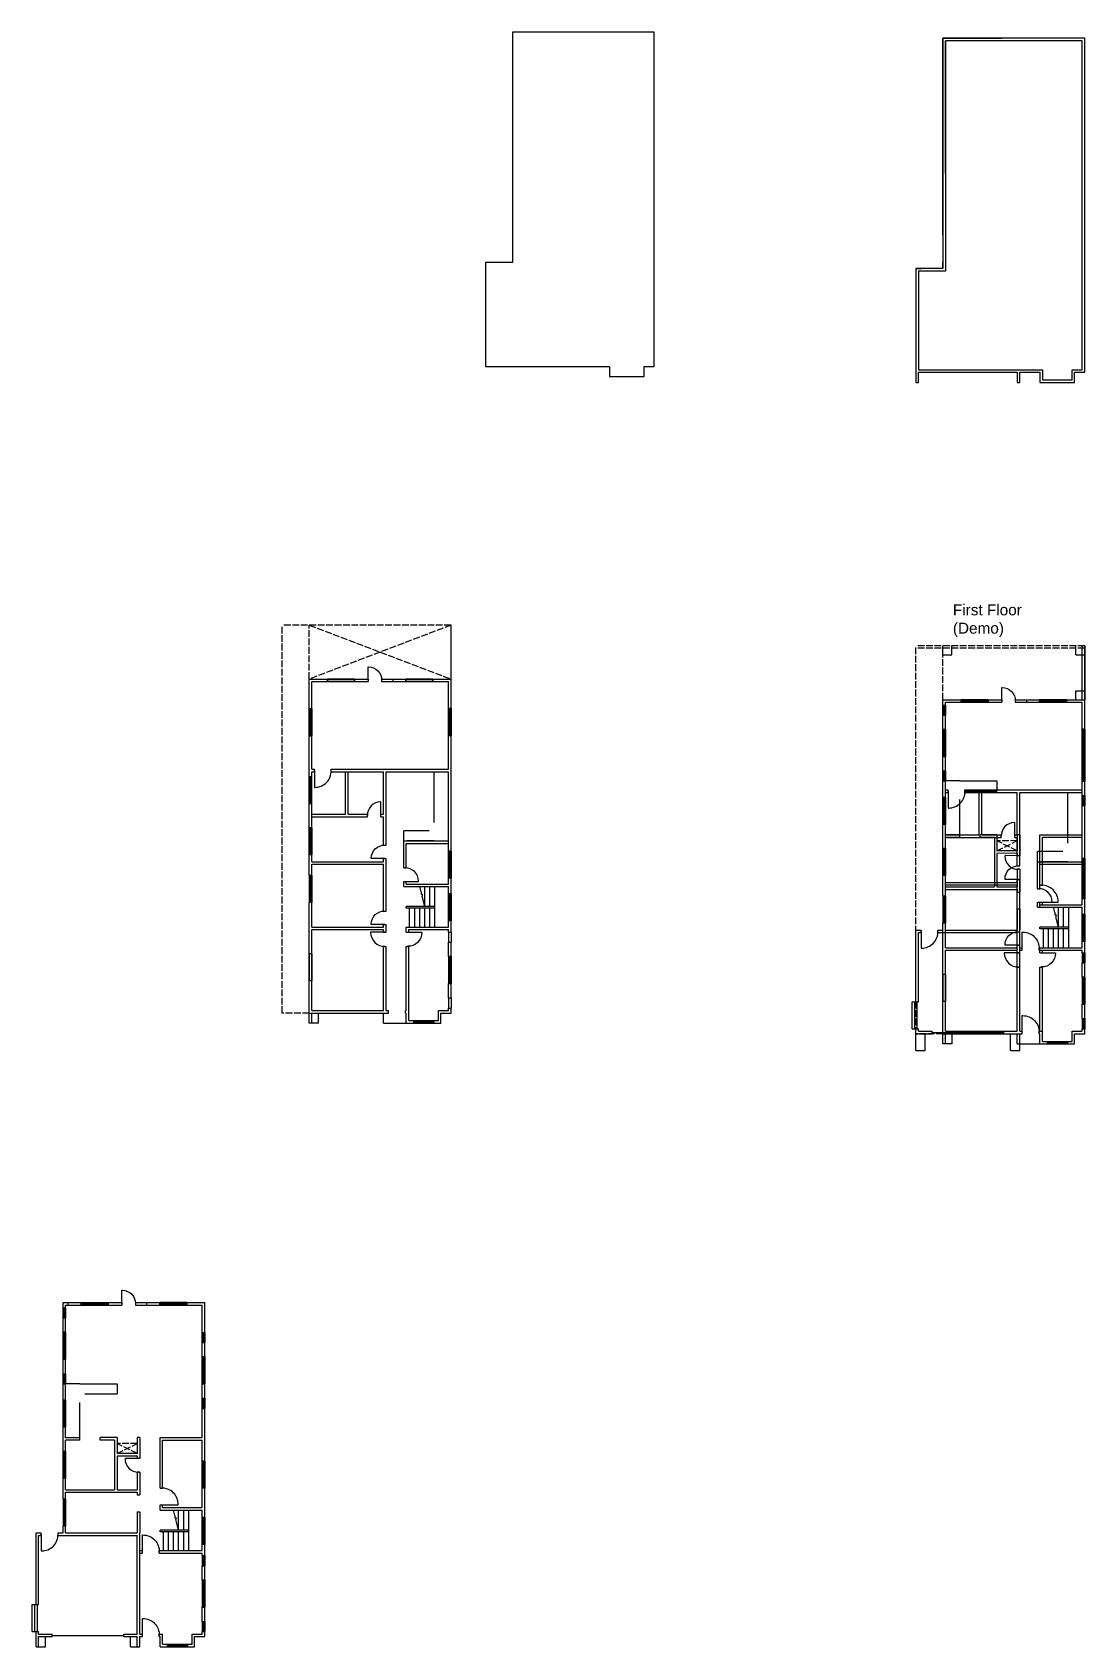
# Model space of a CAD drawing. Header units: inches. Extents: x 128 to 5112, y 389 to 3373.
# Drawn here: x 1935 to 3807, y 454 to 3325 of the extents above; entities that cross this region are included whole.
import ezdxf

# ---------------------------------------------------------------- set-up
doc = ezdxf.new("R2010")
doc.units = ezdxf.units.IN
doc.linetypes.add('ACAD_ISO02W100', pattern=[15, 12, -3])
for name, color, linetype in [('2d stair', 104, 'Continuous'), ('3d wall', 2, 'Continuous'), ('3d window', 150, 'Continuous'), ('door', 10, 'Continuous'), ('wall', 7, 'Continuous'), ('window', 200, 'Continuous')]:
    doc.layers.add(name, color=color, linetype=linetype)
doc.styles.get("Standard").update_dxf_attribs({"font": 'arial.ttf'})

msp = doc.modelspace()

# ---------------------------------------------------------------- texts
at = {"layer": 'wall', "insert": (3572.2, 2307.2, -56.3), "char_height": 19.505, "width": 254.307, "attachment_point": 1}
msp.add_mtext('First Floor ^J(Demo)', dxfattribs=at)

# ---------------------------------------------------------------- blocks, each defined once
blk = doc.blocks.new('d door')
at = {"layer": 'door'}
blk.add_lwpolyline([(0, 0), (0, 30), (1, 30, -0.424176), (30, 0, 1.034483)], format="xyb", dxfattribs=at)
blk = doc.blocks.new('*U32')
at = {"layer": 'door'}
blk.add_lwpolyline([(0, 0), (0.4, 24), (1.2, 24, -0.424176), (24, -0.4, 1.034483)], format="xyb", dxfattribs=at)
blk = doc.blocks.new('*U33')
at = {"layer": 'door'}
blk.add_lwpolyline([(0, 0), (0, 24), (0.8, 24, -0.424176), (24, 0, 1.034483)], format="xyb", dxfattribs=at)
blk = doc.blocks.new('*U34')
at = {"layer": 'door'}
blk.add_lwpolyline([(0, 0), (0, 24), (0.8, 24, -0.424176), (24, 0, 1.034483)], format="xyb", dxfattribs=at)
blk = doc.blocks.new('*U35')
at = {"layer": 'door'}
blk.add_lwpolyline([(0, 0), (0, 25.2), (-0.8, 25.2, 0.424176), (-25.2, 0, -1.034483)], format="xyb", dxfattribs=at)
blk = doc.blocks.new('*U36')
at = {"layer": 'door'}
blk.add_lwpolyline([(0, 0), (0, 24), (0.8, 24, -0.424176), (24, 0, 1.034483)], format="xyb", dxfattribs=at)
blk = doc.blocks.new('*U37')
at = {"layer": 'door'}
blk.add_lwpolyline([(0, 0), (0, 24), (-0.8, 24, 0.424176), (-24, 0, -1.034483)], format="xyb", dxfattribs=at)
blk = doc.blocks.new('*U38')
at = {"layer": 'door'}
blk.add_lwpolyline([(0, 0), (0, 30), (-1, 30, 0.424176), (-30, 0, -1.034483)], format="xyb", dxfattribs=at)

# ---------------------------------------------------------------- linework, layer by layer
at = {"layer": '2d stair'}
for p, q in [((2626.7, 1795.9), (2624.3, 1805.5)), ((2626.7, 1795.9), (2626.8, 1791.8)), ((2626.8, 1791.8), (2628.8, 1791.8)), ((2628.8, 1791.8), (2628.6, 1788.6)), ((2633.3, 1769.9), (2628.6, 1788.6)), ((2633.3, 1769.9), (2633.3, 1805.5)), ((2642.3, 1769.9), (2642.3, 1805.5)), ((2651.3, 1769.9), (2651.3, 1805.5)), ((2651.3, 1769.9), (2600.3, 1769.9)), ((2600.3, 1766.9), (2600.3, 1769.9)), ((2651.3, 1766.9), (2600.3, 1766.9)), ((2606.3, 1733.5), (2606.3, 1766.9)), ((2615.3, 1733.5), (2615.3, 1766.9)), ((2624.3, 1733.5), (2624.3, 1766.9)), ((2633.3, 1733.5), (2633.3, 1766.9)), ((2642.3, 1733.5), (2642.3, 1766.9)), ((2651.3, 1766.9), (2651.3, 1769.9)), ((2651.3, 1733.5), (2651.3, 1766.9)), ((3753.6, 1759.1), (3751.1, 1768.7)), ((3753.6, 1759.1, 130), (3751.1, 1768.7, 130)), ((3753.6, 1759.1), (3753.6, 1755)), ((3753.6, 1759.1, 130), (3753.6, 1755, 130)), ((3753.6, 1755), (3755.6, 1755)), ((3753.6, 1755, 130), (3755.6, 1755, 130)), ((3755.6, 1755), (3755.4, 1751.8)), ((3755.6, 1755, 130), (3755.4, 1751.8, 130)), ((3760.1, 1733.1), (3755.4, 1751.8)), ((3760.1, 1733.1, 130), (3755.4, 1751.8, 130)), ((3760.1, 1733.1), (3760.1, 1768.7)), ((3760.1, 1733.1, 130), (3760.1, 1768.7, 130)), ((3769.1, 1733.1), (3769.1, 1768.7)), ((3769.1, 1733.1, 130), (3769.1, 1768.7, 130)), ((3778.1, 1733.1), (3778.1, 1768.7)), ((3778.1, 1733.1, 130), (3778.1, 1768.7, 130)), ((3778.1, 1733.1), (3727.1, 1733.1)), ((3727.1, 1730.1), (3727.1, 1733.1)), ((3778.1, 1733.1, 130), (3727.1, 1733.1, 130)), ((3727.1, 1730.1, 130), (3727.1, 1733.1, 130)), ((3778.1, 1730.1), (3727.1, 1730.1)), ((3778.1, 1730.1, 130), (3727.1, 1730.1, 130)), ((3733.1, 1696.7), (3733.1, 1730.1)), ((3733.1, 1696.7, 130), (3733.1, 1730.1, 130)), ((3742.1, 1696.7), (3742.1, 1730.1)), ((3742.1, 1696.7, 130), (3742.1, 1730.1, 130)), ((3751.1, 1696.7), (3751.1, 1730.1)), ((3751.1, 1696.7, 130), (3751.1, 1730.1, 130)), ((3760.1, 1696.7), (3760.1, 1730.1)), ((3760.1, 1696.7, 130), (3760.1, 1730.1, 130)), ((3769.1, 1696.7), (3769.1, 1730.1)), ((3769.1, 1696.7, 130), (3769.1, 1730.1, 130)), ((3778.1, 1730.1), (3778.1, 1733.1)), ((3778.1, 1730.1, 130), (3778.1, 1733.1, 130)), ((3778.1, 1696.7), (3778.1, 1730.1)), ((3778.1, 1696.7, 130), (3778.1, 1730.1, 130)), ((2189, 687.1), (2186.5, 696.8)), ((2195.5, 661.1), (2195.5, 696.8)), ((2204.5, 661.1), (2204.5, 696.8)), ((2213.5, 661.1), (2213.5, 696.8)), ((2213.5, 661.1), (2162.5, 661.1)), ((2162.5, 658.1), (2162.5, 661.1)), ((2189, 687.1), (2189, 683.1)), ((2189, 683.1), (2191, 683.1)), ((2191, 683.1), (2190.8, 679.9)), ((2195.5, 661.1), (2190.8, 679.9)), ((2213.5, 658.1), (2213.5, 661.1)), ((2213.5, 658.1), (2162.5, 658.1)), ((2168.5, 624.8), (2168.5, 658.1)), ((2177.5, 624.8), (2177.5, 658.1)), ((2186.5, 624.8), (2186.5, 658.1)), ((2195.5, 624.8), (2195.5, 658.1)), ((2204.5, 624.8), (2204.5, 658.1)), ((2213.5, 624.8), (2213.5, 658.1))]:
    msp.add_line(p, q, dxfattribs=at)
at = {"layer": '3d wall'}
for points in [[(3041, 3324.5), (2789, 3324.5), (2789, 2915), (2741, 2915), (2741, 2730.5), (2921, 2730.5), (2930, 2730.5), (2961.5, 2730.5), (2961.5, 2712.5), (3023, 2712.5), (3023, 2730.5), (3041, 2730.5)], [(3802.1, 3309.5), (3559.1, 3309.5), (3559.1, 2900), (3511.1, 2900), (3511.1, 2724.5), (3691.1, 2724.5), (3695.6, 2724.5), (3731.6, 2724.5), (3731.6, 2706.5), (3784.1, 2706.5), (3784.1, 2724.5), (3802.1, 2724.5)]]:
    msp.add_lwpolyline(points, close=True, dxfattribs=at)
msp.add_lwpolyline([(3806.6, 3314), (3554.6, 3314), (3554.6, 2904.5), (3506.6, 2904.5), (3506.6, 2702), (3511.1, 2702), (3511.1, 2720), (3686.6, 2720), (3686.6, 2702), (3691.1, 2702), (3691.1, 2720), (3695.6, 2720), (3727.1, 2720), (3727.1, 2702), (3788.6, 2702), (3788.6, 2720), (3806.6, 2720), (3806.6, 3314)], dxfattribs=at)
at = {"layer": '3d wall', "extrusion": (-1, 7.43051e-16, 0)}
for points, elevation in [([(-1777, 0), (-1825, 0), (-1825, 0), (-1777, 0)], -2432.3), ([(-1740.2, 130), (-1788.2, 130), (-1788.2, 130), (-1740.2, 130)], -3559.2)]:
    msp.add_lwpolyline(points, close=True, dxfattribs=dict(at, elevation=elevation))
at = {"layer": '3d window'}
for p, q in [((2460.1, 2170, 24), (2460.1, 2174.5, 24)), ((2460.1, 2174.5, 24), (2460.1, 2170, 24)), ((2460.1, 2174.5, 24), (2508.1, 2174.5, 24)), ((2460.1, 2170, 24), (2460.1, 2174.5, 24)), ((2460.1, 2170, 24), (2460.1, 2174.5, 24)), ((2460.1, 2170, 24), (2460.1, 2174.5, 24)), ((2460.1, 2174.5, 24), (2460.1, 2170, 24)), ((2508.1, 2174.5, 24), (2460.1, 2174.5, 24)), ((2460.1, 2170, 24), (2508.1, 2170, 24)), ((2508.1, 2170, 24), (2460.1, 2170, 24)), ((2508.1, 2170, 24), (2508.1, 2174.5, 24)), ((2508.1, 2170, 24), (2508.1, 2174.5, 24)), ((2508.1, 2170, 24), (2508.1, 2174.5, 24)), ((2508.1, 2174.5, 24), (2508.1, 2170, 24)), ((2508.1, 2170, 24), (2508.1, 2174.5, 24)), ((2508.1, 2174.5, 24), (2508.1, 2170, 24)), ((2599.6, 2170, 24), (2599.6, 2174.5, 24)), ((2599.6, 2170, 24), (2599.6, 2174.5, 24)), ((2599.6, 2170, 24), (2599.6, 2174.5, 24)), ((2599.6, 2174.5, 24), (2599.6, 2170, 24)), ((2647.6, 2174.5, 24), (2599.6, 2174.5, 24)), ((2647.6, 2170, 24), (2599.6, 2170, 24)), ((2647.6, 2170, 24), (2647.6, 2174.5, 24)), ((2647.6, 2174.5, 24), (2647.6, 2170, 24)), ((3586.9, 2133.2, 154), (3586.9, 2137.7, 154)), ((3586.9, 2137.7, 154), (3586.9, 2133.2, 154)), ((3586.9, 2133.2, 154), (3586.9, 2137.7, 154)), ((3586.9, 2133.2, 154), (3586.9, 2137.7, 154)), ((3586.9, 2133.2, 154), (3586.9, 2137.7, 154)), ((3586.9, 2137.7, 154), (3586.9, 2133.2, 154)), ((3586.9, 2137.7, 154), (3634.9, 2137.7, 154)), ((3634.9, 2137.7, 154), (3586.9, 2137.7, 154)), ((3634.9, 2133.2, 154), (3586.9, 2133.2, 154)), ((3586.9, 2133.2, 154), (3634.9, 2133.2, 154)), ((3634.9, 2133.2, 154), (3634.9, 2137.7, 154)), ((3634.9, 2133.2, 154), (3634.9, 2137.7, 154)), ((3634.9, 2133.2, 154), (3634.9, 2137.7, 154)), ((3634.9, 2137.7, 154), (3634.9, 2133.2, 154)), ((3634.9, 2133.2, 154), (3634.9, 2137.7, 154)), ((3634.9, 2137.7, 154), (3634.9, 2133.2, 154)), ((3726.4, 2133.2, 154), (3726.4, 2137.7, 154)), ((3726.4, 2133.2, 154), (3726.4, 2137.7, 154)), ((3726.4, 2133.2, 154), (3726.4, 2137.7, 154)), ((3726.4, 2137.7, 154), (3726.4, 2133.2, 154)), ((3774.4, 2137.7, 154), (3726.4, 2137.7, 154)), ((3774.4, 2133.2, 154), (3726.4, 2133.2, 154)), ((3774.4, 2133.2, 154), (3774.4, 2137.7, 154)), ((3774.4, 2137.7, 154), (3774.4, 2133.2, 154)), ((2432.3, 1685.6, 24), (2427.8, 1685.6, 24)), ((2427.8, 1685.6, 24), (2427.8, 1637.6, 24)), ((2432.3, 1685.6, 24), (2432.3, 1637.6, 24)), ((2432.3, 1637.6, 24), (2427.8, 1637.6, 24)), ((3554.6, 1648.8, 154), (3554.6, 1600.8, 154)), ((3559.1, 1648.8, 154), (3554.6, 1648.8, 154)), ((3559.1, 1648.8, 154), (3559.1, 1600.8, 154)), ((3559.1, 1600.8, 154), (3554.6, 1600.8, 154))]:
    msp.add_line(p, q, dxfattribs=at)
at = {"layer": '3d window', "extrusion": (0, -1, 0)}
msp.add_line((3506.6, 1543.7), (3523.1, 1543.7), dxfattribs=at)
at = {"layer": 'door'}
for p, q in [((3499.9, 1552.7), (3499.9, 1600.7)), ((3499.9, 1600.7), (3508.9, 1600.7)), ((3504.4, 1552.7), (3504.4, 1600.7)), ((3508.9, 1552.7), (3508.9, 1600.7)), ((3499.9, 1552.7), (3508.9, 1552.7)), ((1935.3, 480.8), (1935.3, 528.8)), ((1935.3, 528.8), (1944.3, 528.8)), ((1939.8, 480.8), (1939.8, 528.8)), ((1944.3, 480.8), (1944.3, 528.8)), ((1935.3, 480.8), (1944.3, 480.8))]:
    msp.add_line(p, q, dxfattribs=at)
at = {"layer": 'wall'}
for p, q in [((3554.6, 2964.5), (3554.6, 3314)), ((3554.6, 3314), (3659.2, 3314)), ((3559.1, 3073.5), (3559.1, 3309.5)), ((3506.6, 2904.5), (3515.6, 2904.5)), ((3554.6, 2904.5), (3554.6, 2916.5)), ((2679.8, 2174.5), (2679.8, 2270.5)), ((3554.6, 2217.7), (3554.6, 2233.7)), ((3554.6, 2217.7), (3570.6, 2217.7)), ((3570.6, 2217.7), (3570.6, 2233.7)), ((3790.6, 2217.7), (3790.6, 2233.7)), ((3790.6, 2217.7), (3806.6, 2217.7)), ((3802.1, 2137.7, 130), (3802.1, 2233.7, 130)), ((3806.6, 2137.7, 130), (3806.6, 2233.7, 130)), ((3806.6, 2137.7), (3806.6, 2233.7)), ((3806.6, 2233.7, 130), (3806.6, 2137.7, 130)), ((2427.8, 1825), (2427.8, 2174.5)), ((2427.8, 2174.5), (2532.4, 2174.5)), ((2432.3, 2014.2), (2432.3, 2170)), ((2432.3, 2170), (2508.1, 2170)), ((2508.1, 2170), (2532.4, 2170)), ((2532.4, 2174.5), (2532.4, 2170)), ((2556.4, 2174.5), (2679.8, 2174.5)), ((2556.4, 2174.5), (2556.4, 2170)), ((2556.4, 2170), (2675.3, 2170)), ((2576.3, 2174.5), (2576.3, 2170)), ((2675.3, 2014.2), (2675.3, 2170)), ((2679.8, 1724.5), (2679.8, 2174.5)), ((3790.6, 2153.7), (3806.6, 2153.7)), ((3790.6, 2137.7), (3790.6, 2153.7)), ((2427.8, 2121.6), (2427.8, 2147.1)), ((2432.3, 2121.6), (2432.3, 2147.1)), ((3554.6, 1788.2), (3554.6, 2137.7)), ((3554.6, 2137.7), (3659.2, 2137.7)), ((3554.6, 1788.2, 130), (3554.6, 2137.7, 130)), ((3554.6, 2137.7, 130), (3659.2, 2137.7, 130)), ((3554.6, 2128.3), (3559.1, 2128.3)), ((3554.6, 2128.3), (3559.1, 2128.3)), ((3559.1, 1897.3), (3559.1, 2133.2)), ((3559.1, 2133.2), (3634.9, 2133.2)), ((3559.1, 1977.4, 130), (3559.1, 2133.2, 130)), ((3559.1, 2133.2, 130), (3634.9, 2133.2, 130)), ((3634.9, 2133.2), (3659.2, 2133.2)), ((3634.9, 2133.2, 130), (3659.2, 2133.2, 130)), ((3659.2, 2137.7), (3659.2, 2133.2)), ((3659.2, 2137.7, 130), (3659.2, 2133.2, 130)), ((3683.2, 2137.7), (3806.6, 2137.7)), ((3683.2, 2137.7), (3683.2, 2133.2)), ((3683.2, 2137.7, 130), (3806.6, 2137.7, 130)), ((3683.2, 2137.7, 130), (3683.2, 2133.2, 130)), ((3683.2, 2133.2), (3802.1, 2133.2)), ((3683.2, 2133.2, 130), (3802.1, 2133.2, 130)), ((3703.1, 2137.7, 130), (3703.1, 2133.2, 130)), ((3802.1, 1897.7), (3802.1, 2133.2)), ((3802.1, 1977.4, 130), (3802.1, 2133.2, 130)), ((3806.6, 1687.7), (3806.6, 2137.7)), ((3806.6, 1687.7, 130), (3806.6, 2137.7, 130)), ((2675.3, 2077.8), (2675.3, 2103.3)), ((2679.8, 2077.8), (2679.8, 2103.3)), ((3554.6, 2110.3), (3559.1, 2110.3)), ((3554.6, 2084.8), (3554.6, 2110.3)), ((3554.6, 2110.3), (3559.1, 2110.3)), ((3554.6, 2084.8, 130), (3554.6, 2110.3, 130)), ((3559.1, 2084.8), (3559.1, 2110.3)), ((3559.1, 2084.8, 130), (3559.1, 2110.3, 130)), ((2427.8, 2048.1), (2427.8, 2073.6)), ((2432.3, 2048.1), (2432.3, 2073.6)), ((3802.1, 2084.5), (3806.6, 2084.5)), ((3802.1, 2084.5), (3806.6, 2084.5)), ((3802.1, 2066.5), (3806.6, 2066.5)), ((3802.1, 2041), (3802.1, 2066.5)), ((3802.1, 2066.5), (3806.6, 2066.5)), ((3802.1, 2041, 130), (3802.1, 2066.5, 130)), ((3806.6, 2041), (3806.6, 2066.5)), ((3806.6, 2041, 130), (3806.6, 2066.5, 130)), ((2432.3, 2014.2), (2436.8, 2014.2)), ((2432.3, 1909.9), (2432.3, 2009.7)), ((2432.3, 2009.7), (2436.8, 2009.7)), ((2436.8, 2009.7), (2436.8, 2014.2)), ((2466.8, 2009.7), (2466.8, 2014.2)), ((2466.8, 2014.2), (2675.3, 2014.2)), ((2466.8, 2009.7), (2559.8, 2009.7)), ((2492.3, 1934.2), (2492.3, 2009.7)), ((2496.8, 1934.2), (2496.8, 2009.7)), ((2559.8, 1934.2), (2559.8, 2009.7)), ((2564.3, 1879.1), (2564.3, 2009.7)), ((2564.3, 2009.7), (2675.3, 2009.7)), ((2649.5, 2009.7), (2649.5, 1919.6)), ((2675.3, 2014.2), (2675.3, 2029.8)), ((2675.3, 1934.5), (2675.3, 2009.7)), ((2675.3, 2004.3), (2675.3, 2009.7)), ((2679.8, 2004.3), (2679.8, 2029.8)), ((3554.6, 2011.3), (3554.6, 2036.8)), ((3554.6, 2011.3, 130), (3554.6, 2036.8, 130)), ((3554.6, 2011.3), (3559.1, 2011.3)), ((3559.1, 2011.3), (3559.1, 2036.8)), ((3559.1, 2011.3, 130), (3559.1, 2036.8, 130)), ((2675.3, 1810), (2675.3, 1986.3)), ((3554.6, 1993.3), (3559.1, 1993.3)), ((3584.3, 1993.3), (3558.8, 1993.3)), ((3584.3, 1993.3), (3632.3, 1993.3)), ((3632.3, 1993.3), (3650.6, 1993.3)), ((3650.6, 1993.3), (3650.6, 1975.3)), ((3802.1, 1967.5), (3802.1, 1993)), ((3802.1, 1977.4, 130), (3802.1, 1993, 130)), ((3806.6, 1967.5), (3806.6, 1993)), ((3806.6, 1967.5, 130), (3806.6, 1993, 130)), ((3559.1, 1977.4, 130), (3563.6, 1977.4, 130)), ((3559.1, 1873.1, 130), (3559.1, 1972.9, 130)), ((3559.1, 1972.9, 130), (3563.6, 1972.9, 130)), ((3563.6, 1972.9, 130), (3563.6, 1977.4, 130)), ((3584.6, 1892.9), (3584.6, 1960.3)), ((3593.4, 1975.3), (3632.3, 1975.3)), ((3593.6, 1972.9, 130), (3593.6, 1977.4, 130)), ((3593.6, 1977.4, 130), (3802.1, 1977.4, 130)), ((3593.6, 1972.9, 130), (3686.6, 1972.9, 130)), ((3619.1, 1897.4, 130), (3619.1, 1972.9, 130)), ((3623.6, 1897.4, 130), (3623.6, 1972.9, 130)), ((3632.3, 1975.3), (3650.6, 1975.3)), ((3686.6, 1897.4, 130), (3686.6, 1972.9, 130)), ((3691.1, 1842.3, 130), (3691.1, 1972.9, 130)), ((3691.1, 1972.9, 130), (3802.1, 1972.9, 130)), ((3776.3, 1972.9, 130), (3776.3, 1882.8, 130)), ((3802.1, 1897.7, 130), (3802.1, 1972.9, 130)), ((3802.1, 1967.5, 130), (3802.1, 1972.9, 130)), ((3802.1, 1967.5), (3806.6, 1967.5)), ((2432.3, 1934.2), (2492.3, 1934.2)), ((2432.3, 1849.7), (2432.3, 1929.7)), ((2432.3, 1929.7), (2531.3, 1929.7)), ((2496.8, 1934.2), (2531.3, 1934.2)), ((2531.3, 1929.7), (2531.3, 1934.2)), ((2555.3, 1929.7), (2555.3, 1934.2)), ((2555.3, 1934.2), (2559.8, 1934.2)), ((2555.3, 1929.7), (2559.8, 1929.7)), ((2559.8, 1879.1), (2559.8, 1929.7)), ((3802.1, 1949.5), (3806.6, 1949.5)), ((3802.1, 1773.2, 130), (3802.1, 1949.5, 130)), ((2595.8, 1838.5), (2595.8, 1904.5)), ((2601.8, 1904.5), (2595.8, 1904.5)), ((2640.8, 1904.5), (2601.8, 1904.5)), ((3559.1, 1897.4, 130), (3619.1, 1897.4, 130)), ((3584.6, 1897.3), (3559.1, 1897.3)), ((3650.6, 1897.5), (3620.6, 1897.4)), ((3620.6, 1892.9), (3620.6, 1897.4)), ((3623.6, 1897.4, 130), (3658.1, 1897.4, 130)), ((3650.6, 1897.5), (3650.6, 1869)), ((3658.1, 1892.9, 130), (3658.1, 1897.4, 130)), ((3682.1, 1892.9, 130), (3682.1, 1897.4, 130)), ((3682.1, 1897.4, 130), (3686.6, 1897.4, 130)), ((3691.1, 1897.6), (3686.6, 1897.6)), ((3686.6, 1897.6), (3686.6, 1897.6)), ((3686.6, 1897.6), (3686.6, 1869.1)), ((3691.1, 1897.6), (3691.1, 1860.1)), ((3727.1, 1807.7), (3727.1, 1897.7)), ((3727.1, 1897.7), (3802.1, 1897.7)), ((2559.8, 1879.1), (2564.3, 1879.1)), ((2595.8, 1886.5), (2675.3, 1886.5)), ((2600.3, 1882), (2675.3, 1882)), ((2600.3, 1838.5), (2600.3, 1882)), ((2649.8, 1886.5), (2601.8, 1886.5)), ((2649.8, 1886.5), (2675.3, 1886.6)), ((3559.1, 1804.7), (3559.1, 1892.9)), ((3584.6, 1892.9), (3559.1, 1892.9)), ((3559.1, 1812.9, 130), (3559.1, 1892.9, 130)), ((3559.1, 1892.9, 130), (3658.1, 1892.9, 130)), ((3646.1, 1893), (3620.6, 1892.9)), ((3646.1, 1893), (3646.1, 1804.7)), ((3686.7, 1869.1), (3650.6, 1869)), ((3682.1, 1892.9, 130), (3686.6, 1892.9, 130)), ((3686.6, 1842.3, 130), (3686.6, 1892.9, 130)), ((3722.6, 1801.7, 130), (3722.6, 1867.7, 130)), ((3728.6, 1867.7, 130), (3722.6, 1867.7, 130)), ((3727.1, 1893.2), (3727.1, 1893.2)), ((3767.6, 1867.7, 130), (3728.6, 1867.7, 130)), ((3731.6, 1807.7), (3731.6, 1893.2)), ((3731.6, 1893.2), (3802.1, 1893.2)), ((3802.1, 1773.2), (3802.1, 1893.2)), ((2432.3, 1849.7), (2432.3, 1861.9)), ((2432.3, 1849.7), (2559.8, 1849.7)), ((2432.3, 1825), (2432.3, 1845.2)), ((2432.3, 1841.5), (2432.3, 1845.2)), ((2432.3, 1845.2), (2559.8, 1845.2)), ((2559.8, 1849.7), (2559.8, 1855.1)), ((2559.8, 1855.1), (2564.3, 1855.1)), ((2559.8, 1762), (2559.8, 1845.2)), ((2564.3, 1762), (2564.3, 1855.1)), ((2595.8, 1838.5), (2600.3, 1838.5)), ((3686.7, 1864.6), (3650.6, 1864.5)), ((3650.6, 1864.5), (3650.6, 1804.7)), ((3686.6, 1864.6), (3686.6, 1860.1)), ((3691.1, 1860.1), (3686.6, 1860.1)), ((3686.6, 1842.3, 130), (3691.1, 1842.3, 130)), ((3722.6, 1849.7, 130), (3802.1, 1849.7, 130)), ((3727.1, 1845.2, 130), (3802.1, 1845.2, 130)), ((3727.1, 1801.7, 130), (3727.1, 1845.2, 130)), ((3776.6, 1849.7, 130), (3728.6, 1849.7, 130)), ((3776.6, 1849.7, 130), (3802.1, 1849.8, 130)), ((2595.8, 1805.5), (2595.8, 1814.5)), ((2595.8, 1814.5), (2600.3, 1814.5)), ((2600.3, 1810), (2600.3, 1814.5)), ((2600.3, 1810), (2675.3, 1810)), ((3559.1, 1812.9, 130), (3559.1, 1825.1, 130)), ((3559.1, 1812.9, 130), (3686.6, 1812.9, 130)), ((3691.1, 1836.1), (3686.6, 1836.1)), ((3686.6, 1836.1), (3686.6, 1804.7)), ((3686.6, 1812.9, 130), (3686.6, 1818.3, 130)), ((3686.6, 1818.3, 130), (3691.1, 1818.3, 130)), ((3691.1, 1836.1), (3691.1, 1795.7)), ((3691.1, 1725.2, 130), (3691.1, 1818.3, 130)), ((2595.8, 1805.5), (2675.3, 1805.5)), ((2675.3, 1733.5), (2675.3, 1805.5)), ((3559.1, 1788.2, 130), (3559.1, 1808.4, 130)), ((3559.1, 1804.7, 130), (3559.1, 1808.4, 130)), ((3559.1, 1808.4, 130), (3686.6, 1808.4, 130)), ((3559.1, 1804.7), (3646.1, 1804.7)), ((3559.1, 1788.2), (3559.1, 1800.2)), ((3559.1, 1800.2), (3686.6, 1800.2)), ((3650.6, 1804.7), (3686.6, 1804.7)), ((3686.6, 1725.2, 130), (3686.6, 1808.4, 130)), ((3686.6, 1800.2), (3686.6, 1795.7)), ((3686.6, 1800.2), (3686.6, 1795.7)), ((3686.6, 1795.7), (3691.1, 1795.7)), ((3722.6, 1801.7, 130), (3727.1, 1801.7, 130)), ((3727.1, 1807.7), (3731.6, 1807.7)), ((2427.8, 1580.5), (2427.8, 1777)), ((2432.3, 1733.5), (2432.3, 1777)), ((2559.8, 1762), (2564.3, 1762)), ((3686.6, 1765.7), (3691.1, 1765.7)), ((3686.6, 1765.7), (3686.6, 1728.2)), ((3686.6, 1765.7), (3686.6, 1728.2)), ((3691.1, 1765.7), (3691.1, 1728.2)), ((3722.6, 1768.7, 130), (3722.6, 1777.7, 130)), ((3722.6, 1777.7, 130), (3727.1, 1777.7, 130)), ((3722.6, 1768.7, 130), (3802.1, 1768.7, 130)), ((3727.1, 1768.7), (3727.1, 1777.7)), ((3727.1, 1777.7), (3731.6, 1777.7)), ((3727.1, 1773.2, 130), (3727.1, 1777.7, 130)), ((3727.1, 1773.2, 130), (3802.1, 1773.2, 130)), ((3727.1, 1768.7), (3802.1, 1768.7)), ((3731.6, 1773.2), (3731.6, 1777.7)), ((3731.6, 1773.2), (3802.1, 1773.2)), ((3802.1, 1696.7), (3802.1, 1768.7)), ((3802.1, 1696.7, 130), (3802.1, 1768.7, 130)), ((2432.3, 1733.5), (2559.8, 1733.5)), ((2432.3, 1585), (2432.3, 1729)), ((2432.3, 1729), (2559.8, 1729)), ((2559.8, 1733.5), (2559.8, 1738)), ((2559.8, 1738), (2564.3, 1738)), ((2559.8, 1724.5), (2559.8, 1729)), ((2559.8, 1724.5), (2564.3, 1724.5)), ((2564.3, 1724.5), (2564.3, 1738)), ((2600.3, 1733.5), (2675.3, 1733.5)), ((2600.3, 1724.5), (2600.3, 1733.5)), ((2600.3, 1724.5), (2604.8, 1724.5)), ((2604.8, 1729), (2675.3, 1729)), ((2604.8, 1724.5), (2604.8, 1729)), ((2675.3, 1724.5), (2675.3, 1729)), ((2675.3, 1724.5, 24), (2679.8, 1724.5, 24)), ((2675.3, 1724.5, 24), (2679.8, 1724.5, 24)), ((3506.6, 1600.7), (3506.6, 1728.2)), ((3506.6, 1728.2), (3515.6, 1728.2)), ((3511.1, 1600.7), (3511.1, 1723.7)), ((3511.1, 1723.7), (3515.6, 1723.7)), ((3515.6, 1723.7), (3515.6, 1728.2)), ((3545.6, 1723.7), (3545.6, 1728.2)), ((3545.6, 1728.2), (3554.6, 1728.2)), ((3545.6, 1723.7), (3686.6, 1723.7)), ((3554.6, 1728.2), (3554.6, 1740.2)), ((3554.6, 1543.7, 130), (3554.6, 1740.2, 130)), ((3559.1, 1728.2), (3559.1, 1740.2)), ((3559.1, 1696.7, 130), (3559.1, 1740.2, 130)), ((3559.1, 1728.2), (3686.6, 1728.2)), ((3686.6, 1725.2, 130), (3691.1, 1725.2, 130)), ((3686.6, 1548.2), (3686.6, 1723.7)), ((3691.1, 1548.2), (3691.1, 1728.2)), ((2559.8, 1585), (2559.8, 1699)), ((2559.8, 1699), (2564.3, 1699)), ((2564.3, 1585), (2564.3, 1699)), ((2600.3, 1699), (2604.8, 1699)), ((2600.3, 1585), (2600.3, 1699)), ((2604.8, 1567), (2604.8, 1699.4)), ((2675.3, 1706.5, 24), (2679.8, 1706.5, 24)), ((2675.3, 1681), (2675.3, 1706.5)), ((2675.3, 1706.5, 24), (2679.8, 1706.5, 24)), ((2679.8, 1681), (2679.8, 1706.5)), ((3559.1, 1696.7, 130), (3686.6, 1696.7, 130)), ((3686.6, 1696.7, 130), (3686.6, 1701.2, 130)), ((3686.6, 1701.2, 130), (3691.1, 1701.2, 130)), ((3691.1, 1687.7, 130), (3691.1, 1701.2, 130)), ((3691.1, 1696.7), (3695.6, 1696.7)), ((3695.6, 1692.2), (3695.6, 1696.7)), ((3725.6, 1692.2), (3725.6, 1696.7)), ((3725.6, 1696.7), (3802.1, 1696.7)), ((3727.1, 1696.7, 130), (3802.1, 1696.7, 130)), ((3727.1, 1687.7, 130), (3727.1, 1696.7, 130)), ((3559.1, 1548.2, 130), (3559.1, 1692.2, 130)), ((3559.1, 1692.2, 130), (3686.6, 1692.2, 130)), ((3686.6, 1687.7, 130), (3686.6, 1692.2, 130)), ((3686.6, 1687.7, 130), (3691.1, 1687.7, 130)), ((3691.1, 1692.2), (3695.6, 1692.2)), ((3725.6, 1692.2), (3802.1, 1692.2)), ((3727.1, 1687.7, 130), (3731.6, 1687.7, 130)), ((3731.6, 1692.2, 130), (3802.1, 1692.2, 130)), ((3731.6, 1687.7, 130), (3731.6, 1692.2, 130)), ((3802.1, 1687.7), (3802.1, 1692.2)), ((3802.1, 1687.7, 130), (3802.1, 1692.2, 130)), ((3802.1, 1687.7), (3806.6, 1687.7)), ((3802.1, 1687.7), (3806.6, 1687.7)), ((3802.1, 1687.7, 154), (3806.6, 1687.7, 154)), ((3802.1, 1687.7, 154), (3806.6, 1687.7, 154)), ((3802.1, 1669.7), (3806.6, 1669.7)), ((3802.1, 1644.2), (3802.1, 1669.7)), ((3802.1, 1669.7), (3806.6, 1669.7)), ((3802.1, 1644.2, 130), (3802.1, 1669.7, 130)), ((3802.1, 1669.7, 154), (3806.6, 1669.7, 154)), ((3802.1, 1669.7, 154), (3806.6, 1669.7, 154)), ((3806.6, 1644.2), (3806.6, 1669.7)), ((3806.6, 1644.2, 130), (3806.6, 1669.7, 130)), ((3686.6, 1548.2, 130), (3686.6, 1662.2, 130)), ((3686.6, 1662.2, 130), (3691.1, 1662.2, 130)), ((3691.1, 1548.2, 130), (3691.1, 1662.2, 130)), ((3727.1, 1662.2, 130), (3731.6, 1662.2, 130)), ((3727.1, 1548.2, 130), (3727.1, 1662.2, 130)), ((3731.6, 1530.2, 130), (3731.6, 1662.6, 130)), ((2675.3, 1607.5), (2675.3, 1633)), ((2679.8, 1607.5), (2679.8, 1633)), ((2427.8, 1580.5), (2564.3, 1580.5)), ((2427.8, 1562.5), (2427.8, 1580.5)), ((2432.3, 1585), (2559.8, 1585)), ((2432.3, 1562.5), (2432.3, 1580.5)), ((2444.3, 1562.5), (2444.3, 1580.5)), ((2559.8, 1562.5), (2559.8, 1580.5)), ((2564.3, 1585), (2568.8, 1585)), ((2564.3, 1580.5), (2568.8, 1580.5)), ((2568.8, 1580.5, 24), (2568.8, 1585, 24)), ((2598.8, 1580.5, 24), (2598.8, 1585, 24)), ((2598.8, 1585), (2600.3, 1585)), ((2598.8, 1580.5), (2600.3, 1580.5)), ((2600.3, 1562.5), (2600.3, 1580.5)), ((2657.3, 1585), (2675.3, 1585)), ((2657.3, 1567), (2657.3, 1585)), ((2661.8, 1580.5), (2679.8, 1580.5)), ((2661.8, 1562.5), (2661.8, 1580.5)), ((2675.3, 1607.5, 24), (2679.8, 1607.5, 24)), ((2675.3, 1585), (2675.3, 1589.5)), ((2675.3, 1589.5, 24), (2679.8, 1589.5, 24)), ((2679.8, 1580.5), (2679.8, 1589.5)), ((3506.6, 1600.7), (3511.1, 1600.7)), ((3802.1, 1570.7), (3802.1, 1596.2)), ((3802.1, 1570.7, 130), (3802.1, 1596.2, 130)), ((3806.6, 1570.7), (3806.6, 1596.2)), ((3806.6, 1570.7, 130), (3806.6, 1596.2, 130)), ((2444.3, 1562.5), (2427.8, 1562.5)), ((2559.8, 1562.5), (2564.3, 1562.5)), ((2564.3, 1562.5), (2613.1, 1562.5)), ((2604.8, 1567), (2613.1, 1567)), ((2649.1, 1567), (2657.3, 1567)), ((2649.1, 1562.5), (2661.8, 1562.5)), ((3506.6, 1513.7), (3506.6, 1552.7)), ((3506.6, 1552.7), (3511.1, 1552.7)), ((3511.1, 1548.2), (3511.1, 1552.7)), ((3802.1, 1570.7), (3806.6, 1570.7)), ((3802.1, 1570.7, 154), (3806.6, 1570.7, 154)), ((3802.1, 1548.2), (3802.1, 1552.7)), ((3802.1, 1552.7), (3806.6, 1552.7)), ((3802.1, 1548.2, 130), (3802.1, 1552.7, 130)), ((3802.1, 1552.7, 154), (3806.6, 1552.7, 154)), ((3806.6, 1543.7), (3806.6, 1552.7)), ((3806.6, 1543.7, 130), (3806.6, 1552.7, 130)), ((3511.1, 1548.2), (3535.1, 1548.2)), ((3511.1, 1543.7), (3535.1, 1543.7)), ((3523.1, 1513.7), (3523.1, 1543.7)), ((3535.1, 1543.7), (3535.1, 1548.2)), ((3554.6, 1543.7, 130), (3691.1, 1543.7, 130)), ((3554.6, 1525.7, 130), (3554.6, 1543.7, 130)), ((3571.1, 1525.7, 130), (3554.6, 1525.7, 130)), ((3559.1, 1548.2, 130), (3686.6, 1548.2, 130)), ((3559.1, 1525.7, 130), (3559.1, 1543.7, 130)), ((3571.1, 1525.7, 130), (3571.1, 1543.7, 130)), ((3662.6, 1543.7), (3662.6, 1548.2)), ((3662.6, 1548.2), (3686.6, 1548.2)), ((3662.6, 1543.7), (3686.6, 1543.7)), ((3674.6, 1513.7), (3674.6, 1543.7)), ((3686.6, 1525.7, 130), (3686.6, 1543.7, 130)), ((3686.6, 1525.7, 130), (3691.1, 1525.7, 130)), ((3691.1, 1548.2), (3695.6, 1548.2)), ((3691.1, 1548.2, 130), (3695.6, 1548.2, 130)), ((3691.1, 1513.7), (3691.1, 1543.7)), ((3691.1, 1543.7), (3695.6, 1543.7)), ((3691.1, 1543.7, 130), (3695.6, 1543.7, 130)), ((3691.1, 1525.7, 130), (3739.9, 1525.7, 130)), ((3695.6, 1543.7), (3695.6, 1548.2)), ((3695.6, 1543.7, 154), (3695.6, 1548.2, 154)), ((3725.6, 1543.7), (3725.6, 1548.2)), ((3725.6, 1548.2), (3731.6, 1548.2)), ((3725.6, 1543.7, 154), (3725.6, 1548.2, 154)), ((3725.6, 1548.2, 130), (3727.1, 1548.2, 130)), ((3725.6, 1543.7), (3727.1, 1543.7)), ((3725.6, 1543.7, 130), (3727.1, 1543.7, 130)), ((3727.1, 1525.7), (3727.1, 1543.7)), ((3727.1, 1525.7, 130), (3727.1, 1543.7, 130)), ((3727.1, 1525.7), (3739.9, 1525.7)), ((3731.6, 1530.2), (3731.6, 1548.2)), ((3731.6, 1530.2), (3739.9, 1530.2)), ((3731.6, 1530.2, 130), (3739.9, 1530.2, 130)), ((3775.9, 1530.2), (3784.1, 1530.2)), ((3775.9, 1530.2, 130), (3784.1, 1530.2, 130)), ((3775.9, 1525.7), (3788.6, 1525.7)), ((3775.9, 1525.7, 130), (3788.6, 1525.7, 130)), ((3784.1, 1548.2), (3802.1, 1548.2)), ((3784.1, 1530.2), (3784.1, 1548.2)), ((3784.1, 1548.2, 130), (3802.1, 1548.2, 130)), ((3784.1, 1530.2, 130), (3784.1, 1548.2, 130)), ((3788.6, 1543.7), (3806.6, 1543.7)), ((3788.6, 1525.7), (3788.6, 1543.7)), ((3788.6, 1543.7, 130), (3806.6, 1543.7, 130)), ((3788.6, 1525.7, 130), (3788.6, 1543.7, 130)), ((3506.6, 1513.7), (3523.1, 1513.7)), ((3674.6, 1513.7), (3691.1, 1513.7)), ((1990, 716.3), (1990, 1065.8)), ((1990, 1065.8), (2094.6, 1065.8)), ((1999, 1061.3), (1999, 1065.8)), ((2094.6, 1065.8), (2094.6, 1061.3)), ((2118.6, 1065.8), (2242, 1065.8)), ((2118.6, 1065.8), (2118.6, 1061.3)), ((2138.5, 1065.8), (2138.5, 1061.3)), ((2242, 615.8), (2242, 1065.8)), ((1990, 1056.3), (1994.5, 1056.3)), ((1990, 1056.3), (1994.5, 1056.3)), ((1990, 1038.3), (1994.5, 1038.3)), ((1990, 1012.8), (1990, 1038.3)), ((1990, 1038.3), (1994.5, 1038.3)), ((1994.5, 825.3), (1994.5, 1061.3)), ((1994.5, 1061.3), (2070.3, 1061.3)), ((1994.5, 1012.8), (1994.5, 1038.3)), ((2070.3, 1061.3), (2094.6, 1061.3)), ((2118.6, 1061.3), (2237.5, 1061.3)), ((2237.5, 825.8), (2237.5, 1061.3)), ((2237.5, 1012.6), (2242, 1012.6)), ((2237.5, 1012.6), (2242, 1012.6)), ((2237.5, 994.6), (2242, 994.6)), ((2237.5, 969.1), (2237.5, 994.6)), ((2237.5, 994.6), (2242, 994.6)), ((2242, 969.1), (2242, 994.6)), ((1990, 939.3), (1990, 964.8)), ((1994.5, 939.3), (1994.5, 964.8)), ((1990, 939.3), (1994.5, 939.3)), ((1990, 921.3), (1994.5, 921.3)), ((2019.7, 921.4), (1994.2, 921.3)), ((2019.7, 921.4), (2067.7, 921.4)), ((2067.7, 921.4), (2086, 921.4)), ((2086, 921.4), (2086, 903.4)), ((2237.5, 895.6), (2237.5, 921.1)), ((2242, 895.6), (2242, 921.1)), ((2028.8, 903.4), (2067.7, 903.4)), ((2067.7, 903.4), (2086, 903.4)), ((2237.5, 895.6), (2242, 895.6)), ((2020, 820.9), (2020, 888.3)), ((2237.5, 877.6), (2242, 877.6)), ((2020, 825.4), (1994.5, 825.3)), ((1994.5, 732.8), (1994.5, 820.9)), ((2020, 820.9), (1994.5, 820.9)), ((2086, 825.6), (2056, 825.5)), ((2056, 820.9), (2056, 825.5)), ((2081.5, 821), (2056, 821)), ((2081.5, 821), (2081.5, 732.8)), ((2086, 825.6), (2086, 797.1)), ((2126.5, 825.7), (2122, 825.7)), ((2122, 825.7), (2122, 825.7)), ((2122, 825.7), (2122, 797.2)), ((2126.5, 825.7), (2126.5, 788.2)), ((2162.5, 735.8), (2162.5, 825.8)), ((2162.5, 825.8), (2237.5, 825.8)), ((2162.5, 821.3), (2162.5, 821.3)), ((2167, 735.8), (2167, 821.3)), ((2167, 821.3), (2237.5, 821.3)), ((2237.5, 701.3), (2237.5, 821.3)), ((2122.1, 797.2), (2086, 797.1)), ((2122.1, 792.7), (2086, 792.6)), ((2086, 792.6), (2086, 732.8)), ((2122, 792.7), (2122, 788.2)), ((2126.5, 788.2), (2122, 788.2)), ((2126.5, 764.2), (2122, 764.2)), ((2122, 764.2), (2122, 732.8)), ((2126.5, 764.2), (2126.5, 723.8)), ((1994.5, 732.8), (2081.5, 732.8)), ((1994.5, 716.3), (1994.5, 728.3)), ((1994.5, 728.3), (2122, 728.3)), ((2086, 732.8), (2122, 732.8)), ((2122, 728.3), (2122, 723.8)), ((2122, 728.3), (2122, 723.8)), ((2122, 723.8), (2126.5, 723.8)), ((2162.5, 735.8), (2167, 735.8)), ((2122, 693.8), (2126.5, 693.8)), ((2122, 693.8), (2122, 656.3)), ((2122, 693.8), (2122, 656.3)), ((2126.5, 693.8), (2126.5, 656.3)), ((2162.5, 696.8), (2162.5, 705.8)), ((2162.5, 705.8), (2167, 705.8)), ((2162.5, 696.8), (2237.5, 696.8)), ((2167, 701.3), (2167, 705.8)), ((2167, 701.3), (2237.5, 701.3)), ((2237.5, 624.8), (2237.5, 696.8)), ((1990, 656.3), (1990, 668.3)), ((1994.5, 656.3), (1994.5, 668.3)), ((1942, 528.8), (1942, 656.3)), ((1942, 656.3), (1951, 656.3)), ((1946.5, 528.8), (1946.5, 651.8)), ((1946.5, 651.8), (1951, 651.8)), ((1951, 651.8), (1951, 656.3)), ((1981, 651.8), (1981, 656.3)), ((1981, 656.3), (1990, 656.3)), ((1981, 651.8), (2122, 651.8)), ((1994.5, 656.3), (2122, 656.3)), ((2122, 476.3), (2122, 651.8)), ((2126.5, 476.3), (2126.5, 656.3)), ((2126.5, 624.8), (2131, 624.8)), ((2126.5, 620.3), (2131, 620.3)), ((2131, 620.3), (2131, 624.8)), ((2161, 620.3), (2161, 624.8)), ((2161, 624.8), (2237.5, 624.8)), ((2161, 620.3), (2237.5, 620.3)), ((2237.5, 615.8), (2237.5, 620.3)), ((2237.5, 615.8), (2242, 615.8)), ((2237.5, 615.8), (2242, 615.8)), ((2237.5, 597.8), (2242, 597.8)), ((2237.5, 572.3), (2237.5, 597.8)), ((2237.5, 597.8), (2242, 597.8)), ((2242, 572.3), (2242, 597.8)), ((1942, 528.8), (1946.5, 528.8)), ((2237.5, 498.8), (2237.5, 524.3)), ((2242, 498.8), (2242, 524.3)), ((2237.5, 498.8), (2242, 498.8)), ((1942, 453.8), (1942, 480.8)), ((1942, 480.8), (1946.5, 480.8)), ((1946.5, 476.3), (1946.5, 480.8)), ((1946.5, 476.3), (1970.5, 476.3)), ((1946.5, 453.8), (1946.5, 471.8)), ((1946.5, 471.8), (1970.5, 471.8)), ((1958.5, 453.8), (1958.5, 471.8)), ((1970.5, 471.8), (1970.5, 476.3)), ((2098, 471.8), (2098, 476.3)), ((2098, 476.3), (2122, 476.3)), ((2098, 471.8), (2122, 471.8)), ((2110, 453.8), (2110, 471.8)), ((2122, 453.8), (2122, 471.8)), ((2126.5, 476.3), (2131, 476.3)), ((2126.5, 453.8), (2126.5, 471.8)), ((2126.5, 471.8), (2131, 471.8)), ((2131, 471.8), (2131, 476.3)), ((2161, 471.8), (2161, 476.3)), ((2161, 476.3), (2167, 476.3)), ((2161, 471.8), (2162.5, 471.8)), ((2162.5, 453.8), (2162.5, 471.8)), ((2167, 458.3), (2167, 476.3)), ((2219.5, 476.3), (2237.5, 476.3)), ((2219.5, 458.3), (2219.5, 476.3)), ((2224, 471.8), (2242, 471.8)), ((2224, 453.8), (2224, 471.8)), ((2237.5, 476.3), (2237.5, 480.8)), ((2237.5, 480.8), (2242, 480.8)), ((2242, 471.8), (2242, 480.8)), ((1942, 453.8), (1958.5, 453.8)), ((2110, 453.8), (2126.5, 453.8)), ((2162.5, 453.8), (2175.3, 453.8)), ((2167, 458.3), (2175.3, 458.3)), ((2211.3, 458.3), (2219.5, 458.3)), ((2211.3, 453.8), (2224, 453.8))]:
    msp.add_line(p, q, dxfattribs=at)
at = {"layer": 'wall', "linetype": 'ACAD_ISO02W100'}
for p, q in [((2379.8, 1580.5), (2379.8, 2270.5)), ((2679.8, 2270.5), (2379.8, 2270.5)), ((2427.8, 2174.5), (2427.8, 2270.5)), ((2427.8, 2270.5), (2679.8, 2174.5)), ((2679.8, 2270.5), (2427.8, 2174.5)), ((3506.6, 1543.7, 130), (3506.6, 2233.7, 130)), ((3806.6, 2233.7, 130), (3506.6, 2233.7, 130)), ((3506.6, 1723.7), (3506.6, 2233.7)), ((3806.6, 2233.7), (3506.6, 2233.7)), ((3806.6, 2229.2, 130), (3506.6, 2229.2, 130)), ((3554.6, 2137.7, 130), (3554.6, 2233.7, 130)), ((3686.6, 1887.1), (3650.6, 1887)), ((3650.6, 1869), (3686.6, 1887.1)), ((3686.7, 1869.1), (3650.6, 1887)), ((2427.8, 1580.5), (2379.8, 1580.5)), ((3554.6, 1543.7, 130), (3506.6, 1543.7, 130)), ((2122, 815.2), (2086, 815.1)), ((2086, 797.1), (2122, 815.2)), ((2122.1, 797.2), (2086, 815.1))]:
    msp.add_line(p, q, dxfattribs=at)
at = {"layer": 'wall', "extrusion": (0, -1, 0)}
msp.add_line((3506.6, 1543.7), (3523.1, 1543.7), dxfattribs=at)
at = {"layer": 'window'}
for p, q in [((3554.6, 2964.5), (3554.6, 2916.5)), ((3554.6, 2128.3), (3554.6, 2110.3)), ((3556.6, 2128.3), (3556.6, 2110.3)), ((3557.1, 2128.3), (3557.1, 2110.3)), ((3559.1, 2128.3), (3559.1, 2110.3)), ((3586.9, 2133.2), (3586.9, 2137.7)), ((3586.9, 2137.7), (3586.9, 2133.2)), ((3586.9, 2137.7), (3634.9, 2137.7)), ((3586.9, 2135.7), (3634.9, 2135.7)), ((3586.9, 2135.2), (3634.9, 2135.2)), ((3586.9, 2133.2), (3634.9, 2133.2)), ((3634.9, 2133.2), (3634.9, 2137.7)), ((3634.9, 2133.2), (3634.9, 2137.7)), ((3634.9, 2133.2), (3634.9, 2137.7)), ((3634.9, 2137.7), (3634.9, 2133.2)), ((3726.4, 2133.2), (3726.4, 2137.7)), ((3726.4, 2133.2), (3726.4, 2137.7)), ((3726.4, 2133.2), (3726.4, 2137.7)), ((3726.4, 2137.7), (3726.4, 2133.2)), ((3774.4, 2137.7), (3726.4, 2137.7)), ((3774.4, 2135.7), (3726.4, 2135.7)), ((3774.4, 2135.2), (3726.4, 2135.2)), ((3774.4, 2133.2), (3726.4, 2133.2)), ((3774.4, 2133.2), (3774.4, 2137.7)), ((3774.4, 2137.7), (3774.4, 2133.2)), ((2427.8, 2121.6), (2432.3, 2121.6)), ((2432.3, 2121.6), (2427.8, 2121.6)), ((2427.8, 2121.6), (2427.8, 2073.6)), ((2429.8, 2121.6), (2429.8, 2073.6)), ((2430.3, 2121.6), (2430.3, 2073.6)), ((2432.3, 2121.6), (2432.3, 2073.6)), ((2675.3, 2122), (2679.8, 2122)), ((2679.8, 2122), (2675.3, 2122)), ((2675.3, 2122), (2675.3, 2074)), ((2677.3, 2122), (2677.3, 2074)), ((2677.8, 2122), (2677.8, 2074)), ((2679.8, 2122), (2679.8, 2074)), ((2427.8, 2073.6), (2432.3, 2073.6)), ((2427.8, 2073.6), (2432.3, 2073.6)), ((2427.8, 2073.6), (2432.3, 2073.6)), ((2432.3, 2073.6), (2427.8, 2073.6)), ((2675.3, 2074), (2679.8, 2074)), ((2675.3, 2074), (2679.8, 2074)), ((2675.3, 2074), (2679.8, 2074)), ((2679.8, 2074), (2675.3, 2074)), ((3554.6, 2084.8), (3559.1, 2084.8)), ((3559.1, 2084.8), (3554.6, 2084.8)), ((3554.6, 2084.8), (3554.6, 2036.8)), ((3554.6, 2084.8, 130), (3559.1, 2084.8, 130)), ((3559.1, 2084.8, 130), (3554.6, 2084.8, 130)), ((3554.6, 2084.8, 130), (3554.6, 2036.8, 130)), ((3556.6, 2084.8), (3556.6, 2036.8)), ((3556.6, 2084.8, 130), (3556.6, 2036.8, 130)), ((3557.1, 2084.8), (3557.1, 2036.8)), ((3557.1, 2084.8, 130), (3557.1, 2036.8, 130)), ((3559.1, 2084.8), (3559.1, 2036.8)), ((3559.1, 2084.8, 130), (3559.1, 2036.8, 130)), ((3802.1, 2085.2, 130), (3806.6, 2085.2, 130)), ((3806.6, 2085.2, 130), (3802.1, 2085.2, 130)), ((3802.1, 2085.2, 130), (3802.1, 2037.2, 130)), ((3802.1, 2084.5), (3802.1, 2066.5)), ((3804.1, 2085.2, 130), (3804.1, 2037.2, 130)), ((3804.1, 2084.5), (3804.1, 2066.5)), ((3804.6, 2085.2, 130), (3804.6, 2037.2, 130)), ((3804.6, 2084.5), (3804.6, 2066.5)), ((3806.6, 2085.2, 130), (3806.6, 2037.2, 130)), ((3806.6, 2084.5), (3806.6, 2066.5)), ((3802.1, 2041), (3806.6, 2041)), ((3806.6, 2041), (3802.1, 2041)), ((3802.1, 2041), (3802.1, 1993)), ((3804.1, 2041), (3804.1, 1993)), ((3804.6, 2041), (3804.6, 1993)), ((3806.6, 2041), (3806.6, 1993)), ((3554.6, 2036.8), (3559.1, 2036.8)), ((3554.6, 2036.8), (3559.1, 2036.8)), ((3554.6, 2036.8), (3559.1, 2036.8)), ((3559.1, 2036.8), (3554.6, 2036.8)), ((3554.6, 2036.8, 130), (3559.1, 2036.8, 130)), ((3554.6, 2036.8, 130), (3559.1, 2036.8, 130)), ((3554.6, 2036.8, 130), (3559.1, 2036.8, 130)), ((3559.1, 2036.8, 130), (3554.6, 2036.8, 130)), ((3554.6, 2011.3), (3554.6, 1993.3)), ((3556.6, 2011.3), (3556.6, 1993.3)), ((3557.1, 2011.3), (3557.1, 1993.3)), ((3559.1, 2011.3), (3559.1, 1993.3)), ((3802.1, 2037.2, 130), (3806.6, 2037.2, 130)), ((3802.1, 2037.2, 130), (3806.6, 2037.2, 130)), ((3802.1, 2037.2, 130), (3806.6, 2037.2, 130)), ((3806.6, 2037.2, 130), (3802.1, 2037.2, 130)), ((2432, 2000.7), (2427.5, 2000.7)), ((2427.5, 2000.7), (2427.5, 1952.7)), ((2429.5, 2000.7), (2429.5, 1952.7)), ((2430, 2000.7), (2430, 1952.7)), ((2432, 2000.7), (2432, 1952.7)), ((3802.1, 1993), (3806.6, 1993)), ((3802.1, 1993), (3806.6, 1993)), ((3802.1, 1993), (3806.6, 1993)), ((3806.6, 1993), (3802.1, 1993)), ((2432, 1952.7), (2427.5, 1952.7)), ((3558.8, 1963.9), (3554.3, 1963.9)), ((3554.3, 1963.9), (3554.3, 1915.9)), ((3558.8, 1963.9, 130), (3554.3, 1963.9, 130)), ((3554.3, 1963.9, 130), (3554.3, 1915.9, 130)), ((3556.3, 1963.9), (3556.3, 1915.9)), ((3556.3, 1963.9, 130), (3556.3, 1915.9, 130)), ((3556.8, 1963.9), (3556.8, 1915.9)), ((3556.8, 1963.9, 130), (3556.8, 1915.9, 130)), ((3558.8, 1963.9), (3558.8, 1915.9)), ((3558.8, 1963.9, 130), (3558.8, 1915.9, 130)), ((3802.1, 1967.5), (3802.1, 1949.5)), ((3804.1, 1967.5), (3804.1, 1949.5)), ((3804.6, 1967.5), (3804.6, 1949.5)), ((3806.6, 1967.5), (3806.6, 1949.5)), ((2432.3, 1909.9), (2427.8, 1909.9)), ((2427.8, 1909.9), (2427.8, 1861.9)), ((2429.8, 1909.9), (2429.8, 1861.9)), ((2430.3, 1909.9), (2430.3, 1861.9)), ((2432.3, 1909.9), (2432.3, 1861.9)), ((3558.8, 1915.9), (3554.3, 1915.9)), ((3558.8, 1915.9, 130), (3554.3, 1915.9, 130)), ((2679.8, 1868.2), (2675.3, 1868.2)), ((2675.3, 1868.2), (2675.3, 1820.2)), ((2677.3, 1868.2), (2677.3, 1820.2)), ((2677.8, 1868.2), (2677.8, 1820.2)), ((2679.8, 1868.2), (2679.8, 1820.2)), ((3559.1, 1873.1), (3554.6, 1873.1)), ((3554.6, 1873.1), (3554.6, 1825.1)), ((3559.1, 1873.1, 130), (3554.6, 1873.1, 130)), ((3554.6, 1873.1, 130), (3554.6, 1825.1, 130)), ((3556.6, 1873.1), (3556.6, 1825.1)), ((3556.6, 1873.1, 130), (3556.6, 1825.1, 130)), ((3557.1, 1873.1), (3557.1, 1825.1)), ((3557.1, 1873.1, 130), (3557.1, 1825.1, 130)), ((3559.1, 1873.1), (3559.1, 1825.1)), ((3559.1, 1873.1, 130), (3559.1, 1825.1, 130)), ((2432.3, 1861.9), (2427.8, 1861.9)), ((3806.6, 1855.4), (3802.1, 1855.4)), ((3802.1, 1855.4), (3802.1, 1807.4)), ((3804.1, 1855.4), (3804.1, 1807.4)), ((3804.6, 1855.4), (3804.6, 1807.4)), ((3806.6, 1855.4), (3806.6, 1807.4)), ((2432.3, 1825), (2427.8, 1825)), ((2427.8, 1825), (2427.8, 1777)), ((2429.8, 1825), (2429.8, 1777)), ((2430.3, 1825), (2430.3, 1777)), ((2432.3, 1825), (2432.3, 1777)), ((2679.8, 1820.2), (2675.3, 1820.2)), ((3559.1, 1825.1), (3554.6, 1825.1)), ((3559.1, 1825.1, 130), (3554.6, 1825.1, 130)), ((3806.6, 1831.4, 130), (3802.1, 1831.4, 130)), ((3802.1, 1831.4, 130), (3802.1, 1783.4, 130)), ((3804.1, 1831.4, 130), (3804.1, 1783.4, 130)), ((3804.6, 1831.4, 130), (3804.6, 1783.4, 130)), ((3806.6, 1831.4, 130), (3806.6, 1783.4, 130)), ((2679.8, 1792.4), (2675.3, 1792.4)), ((2675.3, 1792.4), (2675.3, 1744.4)), ((2677.3, 1792.4), (2677.3, 1744.4)), ((2677.8, 1792.4), (2677.8, 1744.4)), ((2679.8, 1792.4), (2679.8, 1744.4)), ((3559.1, 1788.2), (3554.6, 1788.2)), ((3554.6, 1788.2), (3554.6, 1740.2)), ((3559.1, 1788.2, 130), (3554.6, 1788.2, 130)), ((3554.6, 1788.2, 130), (3554.6, 1740.2, 130)), ((3556.6, 1788.2), (3556.6, 1740.2)), ((3556.6, 1788.2, 130), (3556.6, 1740.2, 130)), ((3557.1, 1788.2), (3557.1, 1740.2)), ((3557.1, 1788.2, 130), (3557.1, 1740.2, 130)), ((3559.1, 1788.2), (3559.1, 1740.2)), ((3559.1, 1788.2, 130), (3559.1, 1740.2, 130)), ((3806.6, 1807.4), (3802.1, 1807.4)), ((3806.6, 1783.4, 130), (3802.1, 1783.4, 130)), ((2432.3, 1777), (2427.8, 1777)), ((3806.6, 1755.6), (3802.1, 1755.6)), ((3802.1, 1755.6), (3802.1, 1707.6)), ((3806.6, 1755.6, 130), (3802.1, 1755.6, 130)), ((3802.1, 1755.6, 130), (3802.1, 1707.6, 130)), ((3804.1, 1755.6), (3804.1, 1707.6)), ((3804.1, 1755.6, 130), (3804.1, 1707.6, 130)), ((3804.6, 1755.6), (3804.6, 1707.6)), ((3804.6, 1755.6, 130), (3804.6, 1707.6, 130)), ((3806.6, 1755.6), (3806.6, 1707.6)), ((3806.6, 1755.6, 130), (3806.6, 1707.6, 130)), ((2679.8, 1744.4), (2675.3, 1744.4)), ((2675.3, 1724.5, 24), (2675.3, 1706.5, 24)), ((2679.8, 1724.5, 24), (2679.8, 1706.5, 24)), ((3559.1, 1740.2), (3554.6, 1740.2)), ((3559.1, 1740.2, 130), (3554.6, 1740.2, 130)), ((3806.6, 1707.6), (3802.1, 1707.6)), ((3806.6, 1707.6, 130), (3802.1, 1707.6, 130)), ((2675.3, 1681), (2679.8, 1681)), ((2679.8, 1681), (2675.3, 1681)), ((2675.3, 1681), (2675.3, 1633)), ((2677.3, 1681), (2677.3, 1633)), ((2677.8, 1681), (2677.8, 1633)), ((2679.8, 1681), (2679.8, 1633)), ((3802.1, 1687.7), (3802.1, 1669.7)), ((3802.1, 1687.7, 154), (3802.1, 1669.7, 154)), ((3804.1, 1687.7), (3804.1, 1669.7)), ((3804.6, 1687.7), (3804.6, 1669.7)), ((3806.6, 1687.7), (3806.6, 1669.7)), ((3806.6, 1687.7, 154), (3806.6, 1669.7, 154)), ((3802.1, 1644.2), (3806.6, 1644.2)), ((3806.6, 1644.2), (3802.1, 1644.2)), ((3802.1, 1644.2), (3802.1, 1596.2)), ((3802.1, 1644.2, 130), (3806.6, 1644.2, 130)), ((3806.6, 1644.2, 130), (3802.1, 1644.2, 130)), ((3802.1, 1644.2, 130), (3802.1, 1596.2, 130)), ((3804.1, 1644.2), (3804.1, 1596.2)), ((3804.1, 1644.2, 130), (3804.1, 1596.2, 130)), ((3804.6, 1644.2), (3804.6, 1596.2)), ((3804.6, 1644.2, 130), (3804.6, 1596.2, 130)), ((3806.6, 1644.2), (3806.6, 1596.2)), ((3806.6, 1644.2, 130), (3806.6, 1596.2, 130)), ((2675.3, 1633), (2679.8, 1633)), ((2675.3, 1633), (2679.8, 1633)), ((2675.3, 1633), (2679.8, 1633)), ((2679.8, 1633), (2675.3, 1633)), ((2675.3, 1607.5, 24), (2675.3, 1589.5, 24)), ((2679.8, 1607.5, 24), (2679.8, 1589.5, 24)), ((3802.1, 1596.2), (3806.6, 1596.2)), ((3802.1, 1596.2), (3806.6, 1596.2)), ((3802.1, 1596.2), (3806.6, 1596.2)), ((3806.6, 1596.2), (3802.1, 1596.2)), ((3802.1, 1596.2, 130), (3806.6, 1596.2, 130)), ((3802.1, 1596.2, 130), (3806.6, 1596.2, 130)), ((3802.1, 1596.2, 130), (3806.6, 1596.2, 130)), ((3806.6, 1596.2, 130), (3802.1, 1596.2, 130)), ((2613.1, 1567), (2613.1, 1562.5)), ((2613.1, 1567), (2649.1, 1567)), ((2613.1, 1565), (2649.1, 1565)), ((2613.1, 1564.5), (2649.1, 1564.5)), ((2613.1, 1562.5), (2649.1, 1562.5)), ((2649.1, 1567), (2649.1, 1562.5)), ((3802.1, 1570.7), (3802.1, 1552.7)), ((3802.1, 1570.7, 154), (3802.1, 1552.7, 154)), ((3804.1, 1570.7), (3804.1, 1552.7)), ((3804.6, 1570.7), (3804.6, 1552.7)), ((3806.6, 1570.7), (3806.6, 1552.7)), ((3806.6, 1570.7, 154), (3806.6, 1552.7, 154)), ((3535.1, 1546), (3662.6, 1546)), ((3739.9, 1530.2), (3739.9, 1525.7)), ((3739.9, 1530.2), (3775.9, 1530.2)), ((3739.9, 1530.2, 130), (3739.9, 1525.7, 130)), ((3739.9, 1530.2, 130), (3775.9, 1530.2, 130)), ((3739.9, 1528.2), (3775.9, 1528.2)), ((3739.9, 1528.2, 130), (3775.9, 1528.2, 130)), ((3739.9, 1527.7), (3775.9, 1527.7)), ((3739.9, 1527.7, 130), (3775.9, 1527.7, 130)), ((3739.9, 1525.7), (3775.9, 1525.7)), ((3739.9, 1525.7, 130), (3775.9, 1525.7, 130)), ((3775.9, 1530.2), (3775.9, 1525.7)), ((3775.9, 1530.2, 130), (3775.9, 1525.7, 130)), ((2022.3, 1061.3), (2022.3, 1065.8)), ((2022.3, 1065.8), (2022.3, 1061.3)), ((2022.3, 1065.8), (2070.3, 1065.8)), ((2022.3, 1063.8), (2070.3, 1063.8)), ((2022.3, 1063.3), (2070.3, 1063.3)), ((2070.3, 1061.3), (2070.3, 1065.8)), ((2070.3, 1061.3), (2070.3, 1065.8)), ((2070.3, 1061.3), (2070.3, 1065.8)), ((2070.3, 1065.8), (2070.3, 1061.3)), ((2161.8, 1061.3), (2161.8, 1065.8)), ((2161.8, 1061.3), (2161.8, 1065.8)), ((2161.8, 1061.3), (2161.8, 1065.8)), ((2161.8, 1065.8), (2161.8, 1061.3)), ((2209.8, 1065.8), (2161.8, 1065.8)), ((2209.8, 1063.8), (2161.8, 1063.8)), ((2209.8, 1063.3), (2161.8, 1063.3)), ((2209.8, 1061.3), (2209.8, 1065.8)), ((2209.8, 1065.8), (2209.8, 1061.3)), ((1990, 1056.3), (1990, 1038.3)), ((1992, 1056.3), (1992, 1038.3)), ((1992.5, 1056.3), (1992.5, 1038.3)), ((1994.5, 1056.3), (1994.5, 1038.3)), ((2022.3, 1061.3), (2070.3, 1061.3)), ((2209.8, 1061.3), (2161.8, 1061.3)), ((1990, 1012.8), (1994.5, 1012.8)), ((1994.5, 1012.8), (1990, 1012.8)), ((1990, 1012.8), (1990, 964.8)), ((1992, 1012.8), (1992, 964.8)), ((1992.5, 1012.8), (1992.5, 964.8)), ((1994.5, 1012.8), (1994.5, 964.8)), ((2237.5, 1012.6), (2237.5, 994.6)), ((2239.5, 1012.6), (2239.5, 994.6)), ((2240, 1012.6), (2240, 994.6)), ((2242, 1012.6), (2242, 994.6)), ((1990, 964.8), (1994.5, 964.8)), ((1990, 964.8), (1994.5, 964.8)), ((1990, 964.8), (1994.5, 964.8)), ((1994.5, 964.8), (1990, 964.8)), ((2237.5, 969.1), (2242, 969.1)), ((2242, 969.1), (2237.5, 969.1)), ((2237.5, 969.1), (2237.5, 921.1)), ((2239.5, 969.1), (2239.5, 921.1)), ((2240, 969.1), (2240, 921.1)), ((2242, 969.1), (2242, 921.1)), ((1990, 939.3), (1990, 921.3)), ((1992, 939.3), (1992, 921.3)), ((1992.5, 939.3), (1992.5, 921.3)), ((1994.5, 939.3), (1994.5, 921.3)), ((2237.5, 921.1), (2242, 921.1)), ((2237.5, 921.1), (2242, 921.1)), ((2237.5, 921.1), (2242, 921.1)), ((2242, 921.1), (2237.5, 921.1)), ((1994.2, 891.9), (1989.7, 891.9)), ((1989.7, 891.9), (1989.7, 843.9)), ((1991.7, 891.9), (1991.7, 843.9)), ((1992.2, 891.9), (1992.2, 843.9)), ((1994.2, 891.9), (1994.2, 843.9)), ((2237.5, 895.6), (2237.5, 877.6)), ((2239.5, 895.6), (2239.5, 877.6)), ((2240, 895.6), (2240, 877.6)), ((2242, 895.6), (2242, 877.6)), ((1994.2, 843.9), (1989.7, 843.9)), ((1994.5, 801.1), (1990, 801.1)), ((1990, 801.1), (1990, 753.1)), ((1992, 801.1), (1992, 753.1)), ((1992.5, 801.1), (1992.5, 753.1)), ((1994.5, 801.1), (1994.5, 753.1)), ((2242, 783.5), (2237.5, 783.5)), ((2237.5, 783.5), (2237.5, 735.5)), ((2239.5, 783.5), (2239.5, 735.5)), ((2240, 783.5), (2240, 735.5)), ((2242, 783.5), (2242, 735.5)), ((1994.5, 753.1), (1990, 753.1)), ((2242, 735.5), (2237.5, 735.5)), ((1994.5, 716.3), (1990, 716.3)), ((1990, 716.3), (1990, 668.3)), ((1992, 716.3), (1992, 668.3)), ((1992.5, 716.3), (1992.5, 668.3)), ((1994.5, 716.3), (1994.5, 668.3)), ((1994.5, 668.3), (1990, 668.3)), ((2242, 683.6), (2237.5, 683.6)), ((2237.5, 683.6), (2237.5, 635.6)), ((2239.5, 683.6), (2239.5, 635.6)), ((2240, 683.6), (2240, 635.6)), ((2242, 683.6), (2242, 635.6)), ((2242, 635.6), (2237.5, 635.6)), ((2237.5, 615.8), (2237.5, 597.8)), ((2239.5, 615.8), (2239.5, 597.8)), ((2240, 615.8), (2240, 597.8)), ((2242, 615.8), (2242, 597.8)), ((2237.5, 572.3), (2242, 572.3)), ((2242, 572.3), (2237.5, 572.3)), ((2237.5, 572.3), (2237.5, 524.3)), ((2239.5, 572.3), (2239.5, 524.3)), ((2240, 572.3), (2240, 524.3)), ((2242, 572.3), (2242, 524.3)), ((2237.5, 524.3), (2242, 524.3)), ((2237.5, 524.3), (2242, 524.3)), ((2237.5, 524.3), (2242, 524.3)), ((2242, 524.3), (2237.5, 524.3)), ((2237.5, 498.8), (2237.5, 480.8)), ((2239.5, 498.8), (2239.5, 480.8)), ((2240, 498.8), (2240, 480.8)), ((2242, 498.8), (2242, 480.8)), ((1970.5, 474), (2098, 474)), ((2175.3, 458.3), (2175.3, 453.8)), ((2175.3, 458.3), (2211.3, 458.3)), ((2175.3, 456.3), (2211.3, 456.3)), ((2175.3, 455.8), (2211.3, 455.8)), ((2175.3, 453.8), (2211.3, 453.8)), ((2211.3, 458.3), (2211.3, 453.8))]:
    msp.add_line(p, q, dxfattribs=at)

# ---------------------------------------------------------------- block references
at = {"layer": 'door'}
for name, p in [('*U33', (2532.4, 2172.3)), ('*U33', (3659.2, 2135.5)), ('*U33', (3659.2, 2135.5, 130)), ('d door', (3695.6, 1694.5)), ('d door', (3695.6, 1546)), ('*U33', (2094.6, 1063.5)), ('d door', (2131, 622.5)), ('d door', (2131, 474))]:
    msp.add_blockref(name, p, dxfattribs=at)
at = {"layer": 'door', "rotation": 180}
for p in [(2436.8, 2011.9), (3563.6, 1975.1, 130)]:
    msp.add_blockref('*U38', p, dxfattribs=at)
at = {"layer": 'door', "xscale": -1}
for name, p, rotation in [('*U32', (3688.9, 1860.1), 88.09031749224141), ('d door', (3729.4, 1777.7), 270), ('d door', (3515.6, 1726), 180), ('*U32', (2124.3, 788.2), 88.09031749224141), ('d door', (2164.8, 705.8), 270), ('d door', (1951, 654), 180)]:
    msp.add_blockref(name, p, dxfattribs=dict(at, rotation=rotation))
at = {"layer": 'wall'}
for p in [(2555.3, 1931.9), (3682.1, 1895.1, 130)]:
    msp.add_blockref('*U37', p, dxfattribs=at)
for name, p, rotation in [('*U34', (2562.1, 1855.1), 90), ('*U34', (3688.9, 1818.3, 130), 90), ('*U34', (2562.1, 1738), 90), ('*U35', (2562.1, 1724.5), 90), ('*U35', (2562.1, 1724.5), 90.00000000000001), ('*U34', (3688.9, 1701.2, 130), 90), ('*U35', (3688.9, 1687.7, 130), 90), ('*U35', (3688.9, 1687.7, 130), 90.00000000000001)]:
    msp.add_blockref(name, p, dxfattribs=dict(at, rotation=rotation))
at = {"layer": 'wall', "xscale": -1, "rotation": 270}
for name, p in [('*U36', (2598.1, 1814.5)), ('*U36', (3724.9, 1777.7, 130)), ('*U35', (2602.6, 1724.5)), ('*U35', (3729.4, 1687.7, 130))]:
    msp.add_blockref(name, p, dxfattribs=at)
at = {"layer": 'wall', "extrusion": (4.44089e-16, 0, -1), "xscale": -1, "rotation": 270}
for p in [(-2562.1, 1724.5), (-3688.9, 1687.7, -130)]:
    msp.add_blockref('*U35', p, dxfattribs=at)

msp.set_redraw_order([(e.dxf.handle, doc.entitydb.next_handle()) for e in msp.query("TEXT MTEXT ATTDEF DIMENSION ARC_DIMENSION")])  # texts and dimensions are drawn at this point

doc.saveas('drawing.dxf')
